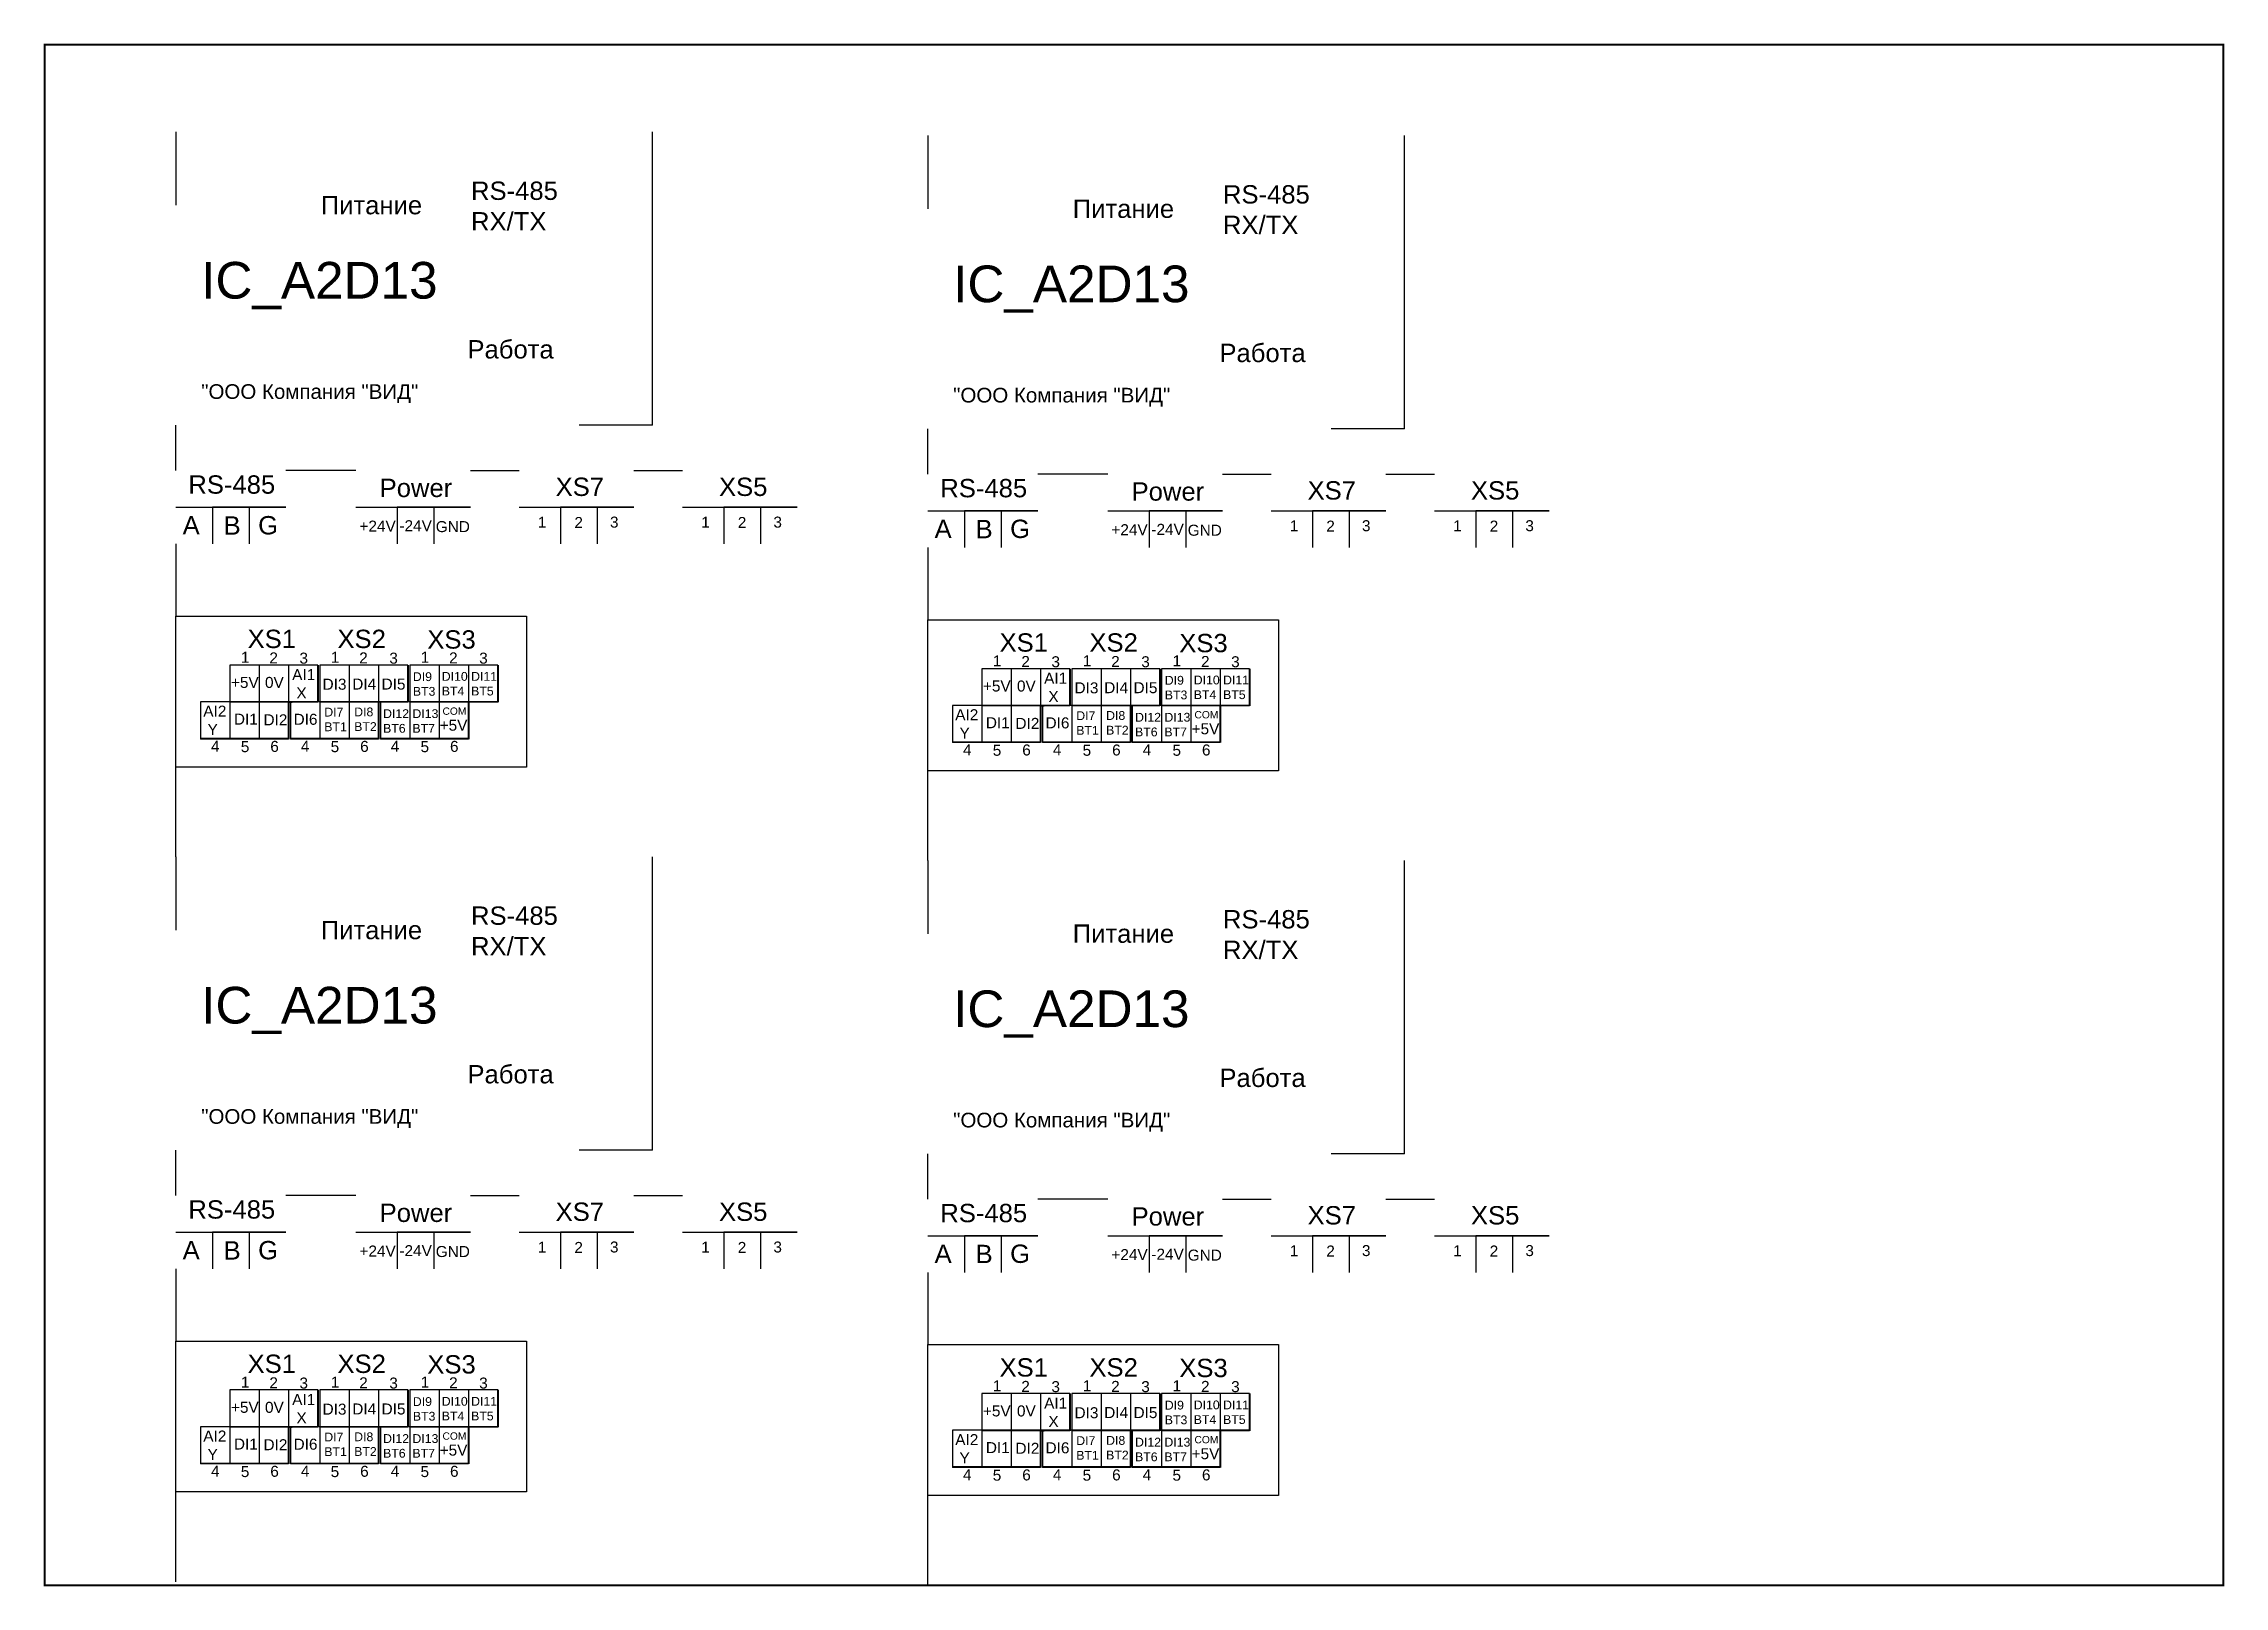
# Model space of a CAD drawing. Header units: millimetres. Extents: x 1615 to 2260, y 986 to 1808.
# Drawn here: x 1962.5 to 2259.8, y 1597.7 to 1808 of the extents above; entities that cross this region are included whole.
import ezdxf

# ---------------------------------------------------------------- set-up
doc = ezdxf.new("R2010")
doc.units = ezdxf.units.MM
doc.layers.get('0').update_dxf_attribs({"lineweight": 30})
doc.layers.add('скрытые линии', color=9, linetype='Continuous')
doc.styles.get("Standard").update_dxf_attribs({"font": 'arial.ttf'})

msp = doc.modelspace()

# ---------------------------------------------------------------- texts
at = {"attachment_point": 1}
for s, width, insert, char_height in [('Питание', 15, (2000.259, 1787.26), 2.5), ('RS-485^JRX/TX', 15, (2020.743, 1789.22), 2.5), ('RS-485^JRX/TX', 15, (2123.255, 1788.729), 2.5), ('Питание', 15, (2102.771, 1786.769), 2.5), ('{\\H2x;IC_A2D13}^J\\P^J{\\H0.8x;"ООО Компания "ВИД"}', 47.43159, (1983.961, 1778.267), 2.5), ('{\\H2x;IC_A2D13}^J\\P^J{\\H0.8x;"ООО Компания "ВИД"}', 47.43159, (2086.473, 1777.777), 2.5), ('Работа', 15, (2020.258, 1767.605), 2.5), ('Работа', 15, (2122.77, 1767.114), 2.5), ('RS-485', 15, (1982.208, 1749.174), 2.5), ('Power', 15, (2008.286, 1748.716), 2.5), ('XS7', 15, (2032.277, 1748.865), 2.5), ('XS5', 15, (2054.551, 1748.865), 2.5), ('RS-485', 15, (2084.72, 1748.684), 2.5), ('Power', 15, (2110.798, 1748.226), 2.5), ('XS7', 15, (2134.789, 1748.375), 2.5), ('XS5', 15, (2157.063, 1748.375), 2.5), ('А', 5, (1981.429, 1743.623), 2.5), ('В', 5, (1987.016, 1743.591), 2.5), ('G', 5, (1991.722, 1743.624), 2.5), ('+24V', 5, (2005.531, 1743.006), 1.5), ('-24V', 5, (2010.983, 1743.056), 1.5), ('GND', 5, (2015.934, 1742.936), 1.5), ('1', 4, (2029.862, 1743.54), 1.5), ('2', 4, (2034.831, 1743.495), 1.5), ('3', 4, (2039.69, 1743.552), 1.5), ('1', 4, (2052.137, 1743.54), 1.5), ('2', 4, (2057.105, 1743.495), 1.5), ('3', 4, (2061.965, 1743.552), 1.5), ('А', 5, (2083.941, 1743.132), 2.5), ('В', 5, (2089.529, 1743.101), 2.5), ('G', 5, (2094.235, 1743.134), 2.5), ('+24V', 5, (2108.043, 1742.515), 1.5), ('-24V', 5, (2113.496, 1742.566), 1.5), ('GND', 5, (2118.446, 1742.445), 1.5), ('1', 4, (2132.375, 1743.05), 1.5), ('2', 4, (2137.344, 1743.004), 1.5), ('3', 4, (2142.203, 1743.062), 1.5), ('1', 4, (2154.649, 1743.05), 1.5), ('2', 4, (2159.618, 1743.004), 1.5), ('3', 4, (2164.477, 1743.062), 1.5), ('XS1', 15, (1990.285, 1728.132), 2.5), ('XS2', 15, (2002.535, 1728.132), 2.5), ('XS3', 15, (2014.785, 1728.055), 2.5), ('XS1', 15, (2092.798, 1727.642), 2.5), ('XS2', 15, (2105.048, 1727.642), 2.5), ('XS3', 15, (2117.298, 1727.564), 2.5), ('1', 4, (1989.379, 1725.132), 1.5), ('2', 4, (1993.251, 1725.039), 1.5), ('3', 4, (1997.355, 1725.008), 1.5), ('1', 4, (2001.629, 1725.132), 1.5), ('2', 4, (2005.501, 1725.039), 1.5), ('3', 4, (2009.605, 1725.008), 1.5), ('1', 4, (2013.879, 1725.132), 1.5), ('2', 4, (2017.751, 1725.039), 1.5), ('3', 4, (2021.855, 1725.008), 1.5), ('1', 4, (2091.892, 1724.642), 1.5), ('2', 4, (2095.764, 1724.549), 1.5), ('3', 4, (2099.868, 1724.517), 1.5), ('1', 4, (2104.142, 1724.642), 1.5), ('2', 4, (2108.014, 1724.549), 1.5), ('3', 4, (2112.118, 1724.517), 1.5), ('1', 4, (2116.392, 1724.642), 1.5), ('2', 4, (2120.264, 1724.549), 1.5), ('3', 4, (2124.368, 1724.517), 1.5), ('+5V', 4, (1988.016, 1721.7), 1.5), ('0V', 4, (1992.655, 1721.697), 1.5), ('AI1^J X', 4, (1996.362, 1722.759), 1.5), ('DI3', 4, (2000.506, 1721.452), 1.5), ('DI4', 4, (2004.552, 1721.472), 1.5), ('DI5', 4, (2008.548, 1721.472), 1.5), ('DI9^JBT3', 4, (2012.811, 1722.333), 1.2), ('DI10^JBT4', 4, (2016.757, 1722.368), 1.2), ('DI11^JBT5', 4, (2020.757, 1722.368), 1.2), ('AI1^J X', 4, (2098.875, 1722.269), 1.5), ('DI9^JBT3', 4, (2115.324, 1721.842), 1.2), ('DI10^JBT4', 4, (2119.27, 1721.878), 1.2), ('DI11^JBT5', 4, (2123.27, 1721.878), 1.2), ('+5V', 4, (2090.528, 1721.21), 1.5), ('0V', 4, (2095.168, 1721.207), 1.5), ('DI3', 4, (2103.018, 1720.961), 1.5), ('DI4', 4, (2107.065, 1720.982), 1.5), ('DI5', 4, (2111.061, 1720.982), 1.5), ('AI2^J Y', 4, (1984.245, 1717.783), 1.5), ('DI1', 4, (1988.42, 1716.695), 1.5), ('DI2', 4, (1992.452, 1716.603), 1.5), ('DI6', 4, (1996.553, 1716.672), 1.5), ('DI7^JBT1', 4, (2000.741, 1717.502), 1.2), ('DI8^JBT2', 4, (2004.814, 1717.529), 1.2), ('DI12^JBT6', 4, (2008.757, 1717.291), 1.2), ('DI13^JBT7', 4, (2012.757, 1717.291), 1.2), ('{\\H0.66667x; COM}^J+5V', 4, (2016.467, 1717.535), 1.5), ('AI2^J Y', 4, (2086.757, 1717.293), 1.5), ('DI1', 4, (2090.932, 1716.205), 1.5), ('DI2', 4, (2094.964, 1716.113), 1.5), ('DI6', 4, (2099.066, 1716.182), 1.5), ('DI7^JBT1', 4, (2103.254, 1717.012), 1.2), ('DI8^JBT2', 4, (2107.326, 1717.039), 1.2), ('DI12^JBT6', 4, (2111.27, 1716.8), 1.2), ('DI13^JBT7', 4, (2115.27, 1716.8), 1.2), ('{\\H0.66667x; COM}^J+5V', 4, (2118.98, 1717.045), 1.5), ('4', 4, (1985.3, 1713.002), 1.5), ('5', 4, (1989.359, 1712.942), 1.5), ('6', 4, (1993.381, 1712.977), 1.5), ('4', 4, (1997.55, 1713.002), 1.5), ('5', 4, (2001.609, 1712.942), 1.5), ('6', 4, (2005.631, 1712.977), 1.5), ('4', 4, (2009.8, 1713.002), 1.5), ('5', 4, (2013.859, 1712.942), 1.5), ('6', 4, (2017.881, 1712.977), 1.5), ('4', 4, (2087.813, 1712.512), 1.5), ('5', 4, (2091.872, 1712.452), 1.5), ('6', 4, (2095.893, 1712.487), 1.5), ('4', 4, (2100.063, 1712.512), 1.5), ('5', 4, (2104.122, 1712.452), 1.5), ('6', 4, (2108.143, 1712.487), 1.5), ('4', 4, (2112.313, 1712.512), 1.5), ('5', 4, (2116.372, 1712.452), 1.5), ('6', 4, (2120.393, 1712.487), 1.5), ('RS-485^JRX/TX', 15, (2020.743, 1690.404), 2.5), ('RS-485^JRX/TX', 15, (2123.255, 1689.914), 2.5), ('Питание', 15, (2000.259, 1688.444), 2.5), ('Питание', 15, (2102.771, 1687.954), 2.5), ('{\\H2x;IC_A2D13}^J\\P^J{\\H0.8x;"ООО Компания "ВИД"}', 47.43159, (1983.961, 1679.451), 2.5), ('{\\H2x;IC_A2D13}^J\\P^J{\\H0.8x;"ООО Компания "ВИД"}', 47.43159, (2086.473, 1678.961), 2.5), ('Работа', 15, (2020.258, 1668.789), 2.5), ('Работа', 15, (2122.77, 1668.299), 2.5), ('RS-485', 15, (1982.208, 1650.358), 2.5), ('XS7', 15, (2032.277, 1650.05), 2.5), ('XS5', 15, (2054.551, 1650.05), 2.5), ('Power', 15, (2008.286, 1649.901), 2.5), ('RS-485', 15, (2084.72, 1649.868), 2.5), ('Power', 15, (2110.798, 1649.411), 2.5), ('XS7', 15, (2134.789, 1649.56), 2.5), ('XS5', 15, (2157.063, 1649.56), 2.5), ('А', 5, (1981.429, 1644.807), 2.5), ('В', 5, (1987.016, 1644.776), 2.5), ('G', 5, (1991.722, 1644.808), 2.5), ('+24V', 5, (2005.531, 1644.19), 1.5), ('-24V', 5, (2010.983, 1644.241), 1.5), ('GND', 5, (2015.934, 1644.12), 1.5), ('1', 4, (2029.862, 1644.725), 1.5), ('2', 4, (2034.831, 1644.679), 1.5), ('3', 4, (2039.69, 1644.737), 1.5), ('1', 4, (2052.137, 1644.725), 1.5), ('2', 4, (2057.105, 1644.679), 1.5), ('3', 4, (2061.965, 1644.737), 1.5), ('А', 5, (2083.941, 1644.317), 2.5), ('В', 5, (2089.529, 1644.286), 2.5), ('G', 5, (2094.235, 1644.318), 2.5), ('1', 4, (2132.375, 1644.234), 1.5), ('2', 4, (2137.344, 1644.189), 1.5), ('3', 4, (2142.203, 1644.247), 1.5), ('1', 4, (2154.649, 1644.234), 1.5), ('2', 4, (2159.618, 1644.189), 1.5), ('3', 4, (2164.477, 1644.247), 1.5), ('+24V', 5, (2108.043, 1643.7), 1.5), ('-24V', 5, (2113.496, 1643.75), 1.5), ('GND', 5, (2118.446, 1643.63), 1.5), ('XS1', 15, (1990.285, 1629.317), 2.5), ('XS2', 15, (2002.535, 1629.317), 2.5), ('XS3', 15, (2014.785, 1629.239), 2.5), ('1', 4, (1989.379, 1626.316), 1.5), ('2', 4, (1993.251, 1626.223), 1.5), ('1', 4, (2001.629, 1626.316), 1.5), ('2', 4, (2005.501, 1626.223), 1.5), ('1', 4, (2013.879, 1626.316), 1.5), ('2', 4, (2017.751, 1626.223), 1.5), ('XS1', 15, (2092.798, 1628.826), 2.5), ('XS2', 15, (2105.048, 1628.826), 2.5), ('XS3', 15, (2117.298, 1628.749), 2.5), ('AI1^J X', 4, (1996.362, 1623.944), 1.5), ('3', 4, (1997.355, 1626.192), 1.5), ('3', 4, (2009.605, 1626.192), 1.5), ('DI9^JBT3', 4, (2012.811, 1623.517), 1.2), ('DI10^JBT4', 4, (2016.757, 1623.553), 1.2), ('DI11^JBT5', 4, (2020.757, 1623.553), 1.2), ('3', 4, (2021.855, 1626.192), 1.5), ('1', 4, (2091.892, 1625.826), 1.5), ('2', 4, (2095.764, 1625.733), 1.5), ('AI1^J X', 4, (2098.875, 1623.454), 1.5), ('3', 4, (2099.868, 1625.702), 1.5), ('1', 4, (2104.142, 1625.826), 1.5), ('2', 4, (2108.014, 1625.733), 1.5), ('3', 4, (2112.118, 1625.702), 1.5), ('1', 4, (2116.392, 1625.826), 1.5), ('2', 4, (2120.264, 1625.733), 1.5), ('3', 4, (2124.368, 1625.702), 1.5), ('+5V', 4, (1988.016, 1622.885), 1.5), ('0V', 4, (1992.655, 1622.882), 1.5), ('DI3', 4, (2000.506, 1622.636), 1.5), ('DI4', 4, (2004.552, 1622.657), 1.5), ('DI5', 4, (2008.548, 1622.657), 1.5), ('+5V', 4, (2090.528, 1622.395), 1.5), ('0V', 4, (2095.168, 1622.391), 1.5), ('DI3', 4, (2103.018, 1622.146), 1.5), ('DI4', 4, (2107.065, 1622.167), 1.5), ('DI5', 4, (2111.061, 1622.167), 1.5), ('DI9^JBT3', 4, (2115.324, 1623.027), 1.2), ('DI10^JBT4', 4, (2119.27, 1623.062), 1.2), ('DI11^JBT5', 4, (2123.27, 1623.062), 1.2), ('AI2^J Y', 4, (1984.245, 1618.968), 1.5), ('DI1', 4, (1988.42, 1617.879), 1.5), ('DI2', 4, (1992.452, 1617.787), 1.5), ('DI6', 4, (1996.553, 1617.857), 1.5), ('DI7^JBT1', 4, (2000.741, 1618.687), 1.2), ('DI8^JBT2', 4, (2004.814, 1618.714), 1.2), ('DI12^JBT6', 4, (2008.757, 1618.475), 1.2), ('DI13^JBT7', 4, (2012.757, 1618.475), 1.2), ('{\\H0.66667x; COM}^J+5V', 4, (2016.467, 1618.72), 1.5), ('AI2^J Y', 4, (2086.757, 1618.477), 1.5), ('DI1', 4, (2090.932, 1617.389), 1.5), ('DI2', 4, (2094.964, 1617.297), 1.5), ('DI6', 4, (2099.066, 1617.366), 1.5), ('DI7^JBT1', 4, (2103.254, 1618.196), 1.2), ('DI8^JBT2', 4, (2107.326, 1618.223), 1.2), ('DI12^JBT6', 4, (2111.27, 1617.985), 1.2), ('DI13^JBT7', 4, (2115.27, 1617.985), 1.2), ('{\\H0.66667x; COM}^J+5V', 4, (2118.98, 1618.229), 1.5), ('4', 4, (1985.3, 1614.187), 1.5), ('5', 4, (1989.359, 1614.127), 1.5), ('6', 4, (1993.381, 1614.162), 1.5), ('4', 4, (1997.55, 1614.187), 1.5), ('5', 4, (2001.609, 1614.127), 1.5), ('6', 4, (2005.631, 1614.162), 1.5), ('4', 4, (2009.8, 1614.187), 1.5), ('5', 4, (2013.859, 1614.127), 1.5), ('6', 4, (2017.881, 1614.162), 1.5), ('4', 4, (2087.813, 1613.696), 1.5), ('5', 4, (2091.872, 1613.636), 1.5), ('6', 4, (2095.893, 1613.672), 1.5), ('4', 4, (2100.063, 1613.696), 1.5), ('5', 4, (2104.122, 1613.636), 1.5), ('6', 4, (2108.143, 1613.672), 1.5), ('4', 4, (2112.313, 1613.696), 1.5), ('5', 4, (2116.372, 1613.636), 1.5), ('6', 4, (2120.393, 1613.672), 1.5)]:
    msp.add_mtext_dynamic_manual_height_columns(s, width=width, gutter_width=12.5, heights=[0], dxfattribs=dict(at, insert=insert, char_height=char_height))

# ---------------------------------------------------------------- linework, layer by layer
for p, q in [((1980.488, 1744.823), (1995.488, 1744.823)), ((1990.488, 1744.823), (1985.488, 1744.823)), ((1985.488, 1744.823), (1985.488, 1739.823)), ((1995.488, 1744.823), (1990.488, 1744.823)), ((1990.488, 1744.823), (1990.488, 1739.823)), ((2005.049, 1744.823), (2020.679, 1744.823)), ((2015.679, 1744.823), (2010.679, 1744.823)), ((2010.679, 1744.823), (2010.679, 1739.823)), ((2020.679, 1744.823), (2015.679, 1744.823)), ((2015.679, 1744.823), (2015.679, 1739.823)), ((2027.323, 1744.823), (2042.953, 1744.823)), ((2037.953, 1744.823), (2032.953, 1744.823)), ((2032.953, 1744.823), (2032.953, 1739.823)), ((2042.953, 1744.823), (2037.953, 1744.823)), ((2037.953, 1744.823), (2037.953, 1739.823)), ((2049.597, 1744.823), (2065.227, 1744.823)), ((2060.227, 1744.823), (2055.227, 1744.823)), ((2055.227, 1744.823), (2055.227, 1739.823)), ((2065.227, 1744.823), (2060.227, 1744.823)), ((2060.227, 1744.823), (2060.227, 1739.823)), ((2083, 1744.332), (2098, 1744.332)), ((2093, 1744.332), (2088, 1744.332)), ((2088, 1744.332), (2088, 1739.332)), ((2098, 1744.332), (2093, 1744.332)), ((2093, 1744.332), (2093, 1739.332)), ((2107.561, 1744.332), (2123.191, 1744.332)), ((2118.191, 1744.332), (2113.191, 1744.332)), ((2113.191, 1744.332), (2113.191, 1739.332)), ((2123.191, 1744.332), (2118.191, 1744.332)), ((2118.191, 1744.332), (2118.191, 1739.332)), ((2129.835, 1744.332), (2145.465, 1744.332)), ((2140.465, 1744.332), (2135.465, 1744.332)), ((2135.465, 1744.332), (2135.465, 1739.332)), ((2145.465, 1744.332), (2140.465, 1744.332)), ((2140.465, 1744.332), (2140.465, 1739.332)), ((2152.11, 1744.332), (2167.739, 1744.332)), ((2162.739, 1744.332), (2157.739, 1744.332)), ((2157.739, 1744.332), (2157.739, 1739.332)), ((2167.739, 1744.332), (2162.739, 1744.332)), ((2162.739, 1744.332), (2162.739, 1739.332)), ((1991.881, 1723.311), (1987.881, 1723.311)), ((1987.881, 1723.311), (1987.881, 1718.234)), ((1995.881, 1723.311), (1991.881, 1723.311)), ((1991.881, 1723.311), (1991.881, 1718.311)), ((1999.881, 1723.311), (1995.881, 1723.311)), ((1995.881, 1723.311), (1995.881, 1718.311)), ((2004.131, 1723.311), (2000.131, 1723.311)), ((2000.131, 1723.311), (2000.131, 1718.234)), ((2008.131, 1723.311), (2004.131, 1723.311)), ((2004.131, 1723.311), (2004.131, 1718.311)), ((2012.131, 1723.311), (2008.131, 1723.311)), ((2008.131, 1723.311), (2008.131, 1718.311)), ((2016.381, 1723.311), (2012.381, 1723.311)), ((2012.381, 1723.311), (2012.381, 1718.234)), ((2020.381, 1723.311), (2016.381, 1723.311)), ((2016.381, 1723.311), (2016.381, 1718.311)), ((2024.381, 1723.311), (2020.381, 1723.311)), ((2020.381, 1723.311), (2020.381, 1718.311)), ((2094.394, 1722.821), (2090.394, 1722.821)), ((2090.394, 1722.821), (2090.394, 1717.743)), ((2098.394, 1722.821), (2094.394, 1722.821)), ((2094.394, 1722.821), (2094.394, 1717.821)), ((2102.394, 1722.821), (2098.394, 1722.821)), ((2098.394, 1722.821), (2098.394, 1717.821)), ((2106.644, 1722.821), (2102.644, 1722.821)), ((2102.644, 1722.821), (2102.644, 1717.743)), ((2110.644, 1722.821), (2106.644, 1722.821)), ((2106.644, 1722.821), (2106.644, 1717.821)), ((2114.644, 1722.821), (2110.644, 1722.821)), ((2110.644, 1722.821), (2110.644, 1717.821)), ((2118.894, 1722.821), (2114.894, 1722.821)), ((2114.894, 1722.821), (2114.894, 1717.743)), ((2122.894, 1722.821), (2118.894, 1722.821)), ((2118.894, 1722.821), (2118.894, 1717.821)), ((2126.894, 1722.821), (2122.894, 1722.821)), ((2122.894, 1722.821), (2122.894, 1717.821)), ((1987.881, 1718.311), (1983.881, 1718.311)), ((1983.881, 1718.311), (1983.881, 1713.234)), ((1991.881, 1718.311), (1987.881, 1718.311)), ((1987.881, 1718.311), (1987.881, 1713.311)), ((1999.881, 1718.234), (1987.881, 1718.234)), ((1995.881, 1718.311), (1991.881, 1718.311)), ((1991.881, 1718.311), (1991.881, 1713.311)), ((1999.881, 1718.311), (1995.881, 1718.311)), ((1996.881, 1718.311), (1995.881, 1718.311)), ((1996.881, 1718.311), (1995.881, 1718.311)), ((1995.881, 1718.234), (1996.381, 1718.234)), ((1995.881, 1718.234), (1996.131, 1718.234)), ((2000.131, 1718.311), (1996.131, 1718.311)), ((1996.131, 1718.311), (1996.131, 1713.234)), ((1996.131, 1718.234), (1996.131, 1717.682)), ((2004.131, 1718.311), (2000.131, 1718.311)), ((2000.131, 1718.311), (2000.131, 1713.311)), ((2012.131, 1718.234), (2000.131, 1718.234)), ((2008.131, 1718.311), (2004.131, 1718.311)), ((2004.131, 1718.311), (2004.131, 1713.311)), ((2012.131, 1718.311), (2008.131, 1718.311)), ((2009.131, 1718.311), (2008.131, 1718.311)), ((2009.131, 1718.311), (2008.131, 1718.311)), ((2008.131, 1718.311), (2008.381, 1718.311)), ((2012.381, 1718.311), (2008.381, 1718.311)), ((2008.381, 1718.311), (2008.381, 1713.234)), ((2008.381, 1718.311), (2008.381, 1717.436)), ((2016.381, 1718.311), (2012.381, 1718.311)), ((2012.381, 1718.311), (2012.381, 1713.311)), ((2024.381, 1718.234), (2012.381, 1718.234)), ((2020.381, 1718.311), (2016.381, 1718.311)), ((2016.381, 1718.311), (2016.381, 1713.311)), ((2024.381, 1718.311), (2020.381, 1718.311)), ((2021.381, 1718.311), (2020.381, 1718.311)), ((2090.394, 1717.821), (2086.394, 1717.821)), ((2086.394, 1717.821), (2086.394, 1712.743)), ((2094.394, 1717.821), (2090.394, 1717.821)), ((2090.394, 1717.821), (2090.394, 1712.821)), ((2102.394, 1717.743), (2090.394, 1717.743)), ((2098.394, 1717.821), (2094.394, 1717.821)), ((2094.394, 1717.821), (2094.394, 1712.821)), ((2102.394, 1717.821), (2098.394, 1717.821)), ((2099.394, 1717.821), (2098.394, 1717.821)), ((2099.394, 1717.821), (2098.394, 1717.821)), ((2098.394, 1717.743), (2098.894, 1717.743)), ((2098.394, 1717.743), (2098.644, 1717.743)), ((2102.644, 1717.821), (2098.644, 1717.821)), ((2098.644, 1717.821), (2098.644, 1712.743)), ((2098.644, 1717.743), (2098.644, 1717.192)), ((2106.644, 1717.821), (2102.644, 1717.821)), ((2102.644, 1717.821), (2102.644, 1712.821)), ((2114.644, 1717.743), (2102.644, 1717.743)), ((2110.644, 1717.821), (2106.644, 1717.821)), ((2106.644, 1717.821), (2106.644, 1712.821)), ((2114.644, 1717.821), (2110.644, 1717.821)), ((2111.644, 1717.821), (2110.644, 1717.821)), ((2111.644, 1717.821), (2110.644, 1717.821)), ((2110.644, 1717.821), (2110.894, 1717.821)), ((2114.894, 1717.821), (2110.894, 1717.821)), ((2110.894, 1717.821), (2110.894, 1712.743)), ((2110.894, 1717.821), (2110.894, 1716.945)), ((2118.894, 1717.821), (2114.894, 1717.821)), ((2114.894, 1717.821), (2114.894, 1712.821)), ((2126.894, 1717.743), (2114.894, 1717.743)), ((2122.894, 1717.821), (2118.894, 1717.821)), ((2118.894, 1717.821), (2118.894, 1712.821)), ((2126.894, 1717.821), (2122.894, 1717.821)), ((2123.894, 1717.821), (2122.894, 1717.821)), ((1995.881, 1713.311), (1983.881, 1713.311)), ((1995.881, 1713.234), (1983.881, 1713.234)), ((2008.131, 1713.311), (1996.131, 1713.311)), ((2008.131, 1713.234), (1996.131, 1713.234)), ((2020.381, 1713.311), (2008.381, 1713.311)), ((2020.381, 1713.234), (2008.381, 1713.234)), ((2098.394, 1712.821), (2086.394, 1712.821)), ((2098.394, 1712.743), (2086.394, 1712.743)), ((2110.644, 1712.821), (2098.644, 1712.821)), ((2110.644, 1712.743), (2098.644, 1712.743)), ((2122.894, 1712.821), (2110.894, 1712.821)), ((2122.894, 1712.743), (2110.894, 1712.743)), ((1980.488, 1646.007), (1995.488, 1646.007)), ((1990.488, 1646.007), (1985.488, 1646.007)), ((1985.488, 1646.007), (1985.488, 1641.007)), ((1995.488, 1646.007), (1990.488, 1646.007)), ((1990.488, 1646.007), (1990.488, 1641.007)), ((2005.049, 1646.007), (2020.679, 1646.007)), ((2015.679, 1646.007), (2010.679, 1646.007)), ((2010.679, 1646.007), (2010.679, 1641.007)), ((2020.679, 1646.007), (2015.679, 1646.007)), ((2015.679, 1646.007), (2015.679, 1641.007)), ((2027.323, 1646.007), (2042.953, 1646.007)), ((2037.953, 1646.007), (2032.953, 1646.007)), ((2032.953, 1646.007), (2032.953, 1641.007)), ((2042.953, 1646.007), (2037.953, 1646.007)), ((2037.953, 1646.007), (2037.953, 1641.007)), ((2049.597, 1646.007), (2065.227, 1646.007)), ((2060.227, 1646.007), (2055.227, 1646.007)), ((2055.227, 1646.007), (2055.227, 1641.007)), ((2065.227, 1646.007), (2060.227, 1646.007)), ((2060.227, 1646.007), (2060.227, 1641.007)), ((2083, 1645.517), (2098, 1645.517)), ((2093, 1645.517), (2088, 1645.517)), ((2088, 1645.517), (2088, 1640.517)), ((2098, 1645.517), (2093, 1645.517)), ((2093, 1645.517), (2093, 1640.517)), ((2107.561, 1645.517), (2123.191, 1645.517)), ((2118.191, 1645.517), (2113.191, 1645.517)), ((2113.191, 1645.517), (2113.191, 1640.517)), ((2123.191, 1645.517), (2118.191, 1645.517)), ((2118.191, 1645.517), (2118.191, 1640.517)), ((2129.835, 1645.517), (2145.465, 1645.517)), ((2140.465, 1645.517), (2135.465, 1645.517)), ((2135.465, 1645.517), (2135.465, 1640.517)), ((2145.465, 1645.517), (2140.465, 1645.517)), ((2140.465, 1645.517), (2140.465, 1640.517)), ((2152.11, 1645.517), (2167.739, 1645.517)), ((2162.739, 1645.517), (2157.739, 1645.517)), ((2157.739, 1645.517), (2157.739, 1640.517)), ((2167.739, 1645.517), (2162.739, 1645.517)), ((2162.739, 1645.517), (2162.739, 1640.517)), ((1991.881, 1624.496), (1987.881, 1624.496)), ((1987.881, 1624.496), (1987.881, 1619.418)), ((1995.881, 1624.496), (1991.881, 1624.496)), ((1991.881, 1624.496), (1991.881, 1619.496)), ((1999.881, 1624.496), (1995.881, 1624.496)), ((1995.881, 1624.496), (1995.881, 1619.496)), ((2004.131, 1624.496), (2000.131, 1624.496)), ((2000.131, 1624.496), (2000.131, 1619.418)), ((2008.131, 1624.496), (2004.131, 1624.496)), ((2004.131, 1624.496), (2004.131, 1619.496)), ((2012.131, 1624.496), (2008.131, 1624.496)), ((2008.131, 1624.496), (2008.131, 1619.496)), ((2016.381, 1624.496), (2012.381, 1624.496)), ((2012.381, 1624.496), (2012.381, 1619.418)), ((2020.381, 1624.496), (2016.381, 1624.496)), ((2016.381, 1624.496), (2016.381, 1619.496)), ((2024.381, 1624.496), (2020.381, 1624.496)), ((2020.381, 1624.496), (2020.381, 1619.496)), ((2094.394, 1624.005), (2090.394, 1624.005)), ((2090.394, 1624.005), (2090.394, 1618.928)), ((2098.394, 1624.005), (2094.394, 1624.005)), ((2094.394, 1624.005), (2094.394, 1619.005)), ((2102.394, 1624.005), (2098.394, 1624.005)), ((2098.394, 1624.005), (2098.394, 1619.005)), ((2106.644, 1624.005), (2102.644, 1624.005)), ((2102.644, 1624.005), (2102.644, 1618.928)), ((2110.644, 1624.005), (2106.644, 1624.005)), ((2106.644, 1624.005), (2106.644, 1619.005)), ((2114.644, 1624.005), (2110.644, 1624.005)), ((2110.644, 1624.005), (2110.644, 1619.005)), ((2118.894, 1624.005), (2114.894, 1624.005)), ((2114.894, 1624.005), (2114.894, 1618.928)), ((2122.894, 1624.005), (2118.894, 1624.005)), ((2118.894, 1624.005), (2118.894, 1619.005)), ((2126.894, 1624.005), (2122.894, 1624.005)), ((2122.894, 1624.005), (2122.894, 1619.005)), ((1987.881, 1619.496), (1983.881, 1619.496)), ((1983.881, 1619.496), (1983.881, 1614.418)), ((1991.881, 1619.496), (1987.881, 1619.496)), ((1987.881, 1619.496), (1987.881, 1614.496)), ((1999.881, 1619.418), (1987.881, 1619.418)), ((1995.881, 1619.496), (1991.881, 1619.496)), ((1991.881, 1619.496), (1991.881, 1614.496)), ((1999.881, 1619.496), (1995.881, 1619.496)), ((1996.881, 1619.496), (1995.881, 1619.496)), ((1996.881, 1619.496), (1995.881, 1619.496)), ((1995.881, 1619.418), (1996.381, 1619.418)), ((1995.881, 1619.418), (1996.131, 1619.418)), ((2000.131, 1619.496), (1996.131, 1619.496)), ((1996.131, 1619.496), (1996.131, 1614.418)), ((1996.131, 1619.418), (1996.131, 1618.867)), ((2004.131, 1619.496), (2000.131, 1619.496)), ((2000.131, 1619.496), (2000.131, 1614.496)), ((2012.131, 1619.418), (2000.131, 1619.418)), ((2008.131, 1619.496), (2004.131, 1619.496)), ((2004.131, 1619.496), (2004.131, 1614.496)), ((2012.131, 1619.496), (2008.131, 1619.496)), ((2009.131, 1619.496), (2008.131, 1619.496)), ((2009.131, 1619.496), (2008.131, 1619.496)), ((2008.131, 1619.496), (2008.381, 1619.496)), ((2012.381, 1619.496), (2008.381, 1619.496)), ((2008.381, 1619.496), (2008.381, 1614.418)), ((2008.381, 1619.496), (2008.381, 1618.62)), ((2016.381, 1619.496), (2012.381, 1619.496)), ((2012.381, 1619.496), (2012.381, 1614.496)), ((2024.381, 1619.418), (2012.381, 1619.418)), ((2020.381, 1619.496), (2016.381, 1619.496)), ((2016.381, 1619.496), (2016.381, 1614.496)), ((2024.381, 1619.496), (2020.381, 1619.496)), ((2021.381, 1619.496), (2020.381, 1619.496)), ((2090.394, 1619.005), (2086.394, 1619.005)), ((2086.394, 1619.005), (2086.394, 1613.928)), ((2094.394, 1619.005), (2090.394, 1619.005)), ((2090.394, 1619.005), (2090.394, 1614.005)), ((2102.394, 1618.928), (2090.394, 1618.928)), ((2098.394, 1619.005), (2094.394, 1619.005)), ((2094.394, 1619.005), (2094.394, 1614.005)), ((2102.394, 1619.005), (2098.394, 1619.005)), ((2099.394, 1619.005), (2098.394, 1619.005)), ((2099.394, 1619.005), (2098.394, 1619.005)), ((2098.394, 1618.928), (2098.894, 1618.928)), ((2098.394, 1618.928), (2098.644, 1618.928)), ((2102.644, 1619.005), (2098.644, 1619.005)), ((2098.644, 1619.005), (2098.644, 1613.928)), ((2098.644, 1618.928), (2098.644, 1618.376)), ((2106.644, 1619.005), (2102.644, 1619.005)), ((2102.644, 1619.005), (2102.644, 1614.005)), ((2114.644, 1618.928), (2102.644, 1618.928)), ((2110.644, 1619.005), (2106.644, 1619.005)), ((2106.644, 1619.005), (2106.644, 1614.005)), ((2114.644, 1619.005), (2110.644, 1619.005)), ((2111.644, 1619.005), (2110.644, 1619.005)), ((2111.644, 1619.005), (2110.644, 1619.005)), ((2110.644, 1619.005), (2110.894, 1619.005)), ((2114.894, 1619.005), (2110.894, 1619.005)), ((2110.894, 1619.005), (2110.894, 1613.928)), ((2110.894, 1619.005), (2110.894, 1618.13)), ((2118.894, 1619.005), (2114.894, 1619.005)), ((2114.894, 1619.005), (2114.894, 1614.005)), ((2126.894, 1618.928), (2114.894, 1618.928)), ((2122.894, 1619.005), (2118.894, 1619.005)), ((2118.894, 1619.005), (2118.894, 1614.005)), ((2126.894, 1619.005), (2122.894, 1619.005)), ((2123.894, 1619.005), (2122.894, 1619.005)), ((1995.881, 1614.496), (1983.881, 1614.496)), ((1995.881, 1614.418), (1983.881, 1614.418)), ((2008.131, 1614.496), (1996.131, 1614.496)), ((2008.131, 1614.418), (1996.131, 1614.418)), ((2020.381, 1614.496), (2008.381, 1614.496)), ((2020.381, 1614.418), (2008.381, 1614.418)), ((2098.394, 1614.005), (2086.394, 1614.005)), ((2098.394, 1613.928), (2086.394, 1613.928)), ((2110.644, 1614.005), (2098.644, 1614.005)), ((2110.644, 1613.928), (2098.644, 1613.928)), ((2122.894, 1614.005), (2110.894, 1614.005)), ((2122.894, 1613.928), (2110.894, 1613.928))]:
    msp.add_line(p, q)
at = {"lineweight": 40}
for p, q in [((1999.881, 1723.311), (1999.881, 1718.234)), ((2012.131, 1723.311), (2012.131, 1718.234)), ((2024.381, 1723.311), (2024.381, 1718.234)), ((2102.394, 1722.821), (2102.394, 1717.743)), ((2114.644, 1722.821), (2114.644, 1717.743)), ((2126.894, 1722.821), (2126.894, 1717.743)), ((1995.881, 1718.311), (1995.881, 1713.234)), ((2008.131, 1718.311), (2008.131, 1713.234)), ((2020.381, 1718.311), (2020.381, 1713.234)), ((2098.394, 1717.821), (2098.394, 1712.743)), ((2110.644, 1717.821), (2110.644, 1712.743)), ((2122.894, 1717.821), (2122.894, 1712.743)), ((1999.881, 1624.496), (1999.881, 1619.418)), ((2012.131, 1624.496), (2012.131, 1619.418)), ((2024.381, 1624.496), (2024.381, 1619.418)), ((2102.394, 1624.005), (2102.394, 1618.928)), ((2114.644, 1624.005), (2114.644, 1618.928)), ((2126.894, 1624.005), (2126.894, 1618.928)), ((1995.881, 1619.496), (1995.881, 1614.418)), ((2008.131, 1619.496), (2008.131, 1614.418)), ((2020.381, 1619.496), (2020.381, 1614.418)), ((2098.394, 1619.005), (2098.394, 1613.928)), ((2110.644, 1619.005), (2110.644, 1613.928)), ((2122.894, 1619.005), (2122.894, 1613.928))]:
    msp.add_line(p, q, dxfattribs=at)
at = {"const_width": 0.3}
msp.add_lwpolyline([(2259.626, 1597.876), (1962.626, 1597.876), (1962.626, 1807.876), (2259.626, 1807.876)], close=True, dxfattribs=at)
at = {"layer": 'скрытые линии'}
for p, q in [((1980.488, 1795.997), (1980.488, 1785.997)), ((2045.488, 1755.997), (2045.488, 1795.997)), ((2083, 1795.507), (2083, 1785.507)), ((2148, 1755.507), (2148, 1795.507)), ((2045.488, 1755.997), (2045.488, 1765.997)), ((2148, 1755.507), (2148, 1765.507)), ((1980.488, 1749.823), (1980.488, 1755.997)), ((2045.488, 1755.997), (2035.488, 1755.997)), ((2045.488, 1755.997), (2045.488, 1756.997)), ((2083, 1749.332), (2083, 1755.507)), ((2148, 1755.507), (2138, 1755.507)), ((2148, 1755.507), (2148, 1756.507)), ((2005.049, 1749.823), (1995.488, 1749.823)), ((2020.679, 1749.823), (2027.323, 1749.823)), ((2042.953, 1749.823), (2049.597, 1749.823)), ((2107.561, 1749.332), (2098, 1749.332)), ((2123.191, 1749.332), (2129.835, 1749.332)), ((2145.465, 1749.332), (2152.11, 1749.332)), ((1980.488, 1739.823), (1980.488, 1729.984)), ((2083, 1739.332), (2083, 1729.494)), ((1980.488, 1697.181), (1980.488, 1709.408)), ((2083, 1696.691), (2083, 1708.918)), ((1980.488, 1697.181), (1980.488, 1687.181)), ((2045.488, 1657.181), (2045.488, 1697.181)), ((2083, 1696.691), (2083, 1686.691)), ((2148, 1656.691), (2148, 1696.691)), ((2045.488, 1657.181), (2045.488, 1667.181)), ((2148, 1656.691), (2148, 1666.691)), ((1980.488, 1651.007), (1980.488, 1657.181)), ((2045.488, 1657.181), (2035.488, 1657.181)), ((2045.488, 1657.181), (2045.488, 1658.181)), ((2083, 1650.517), (2083, 1656.691)), ((2148, 1656.691), (2138, 1656.691)), ((2148, 1656.691), (2148, 1657.691)), ((2005.049, 1651.007), (1995.488, 1651.007)), ((2020.679, 1651.007), (2027.323, 1651.007)), ((2042.953, 1651.007), (2049.597, 1651.007)), ((2107.561, 1650.517), (2098, 1650.517)), ((2123.191, 1650.517), (2129.835, 1650.517)), ((2145.465, 1650.517), (2152.11, 1650.517)), ((1980.488, 1641.007), (1980.488, 1631.169)), ((2083, 1640.517), (2083, 1630.678)), ((1980.488, 1598.366), (1980.488, 1610.593)), ((2083, 1597.876), (2083, 1610.103))]:
    msp.add_line(p, q, dxfattribs=at)
for points in [[(1980.488, 1729.984), (2028.31, 1729.984), (2028.31, 1709.408), (1980.488, 1709.408)], [(2083, 1729.494), (2130.822, 1729.494), (2130.822, 1708.918), (2083, 1708.918)], [(1980.488, 1631.169), (2028.31, 1631.169), (2028.31, 1610.593), (1980.488, 1610.593)], [(2083, 1630.678), (2130.822, 1630.678), (2130.822, 1610.103), (2083, 1610.103)]]:
    msp.add_lwpolyline(points, close=True, dxfattribs=at)

msp.set_redraw_order([(e.dxf.handle, doc.entitydb.next_handle()) for e in msp.query("TEXT MTEXT ATTDEF DIMENSION ARC_DIMENSION")])  # texts and dimensions are drawn at this point

doc.saveas('drawing.dxf')
